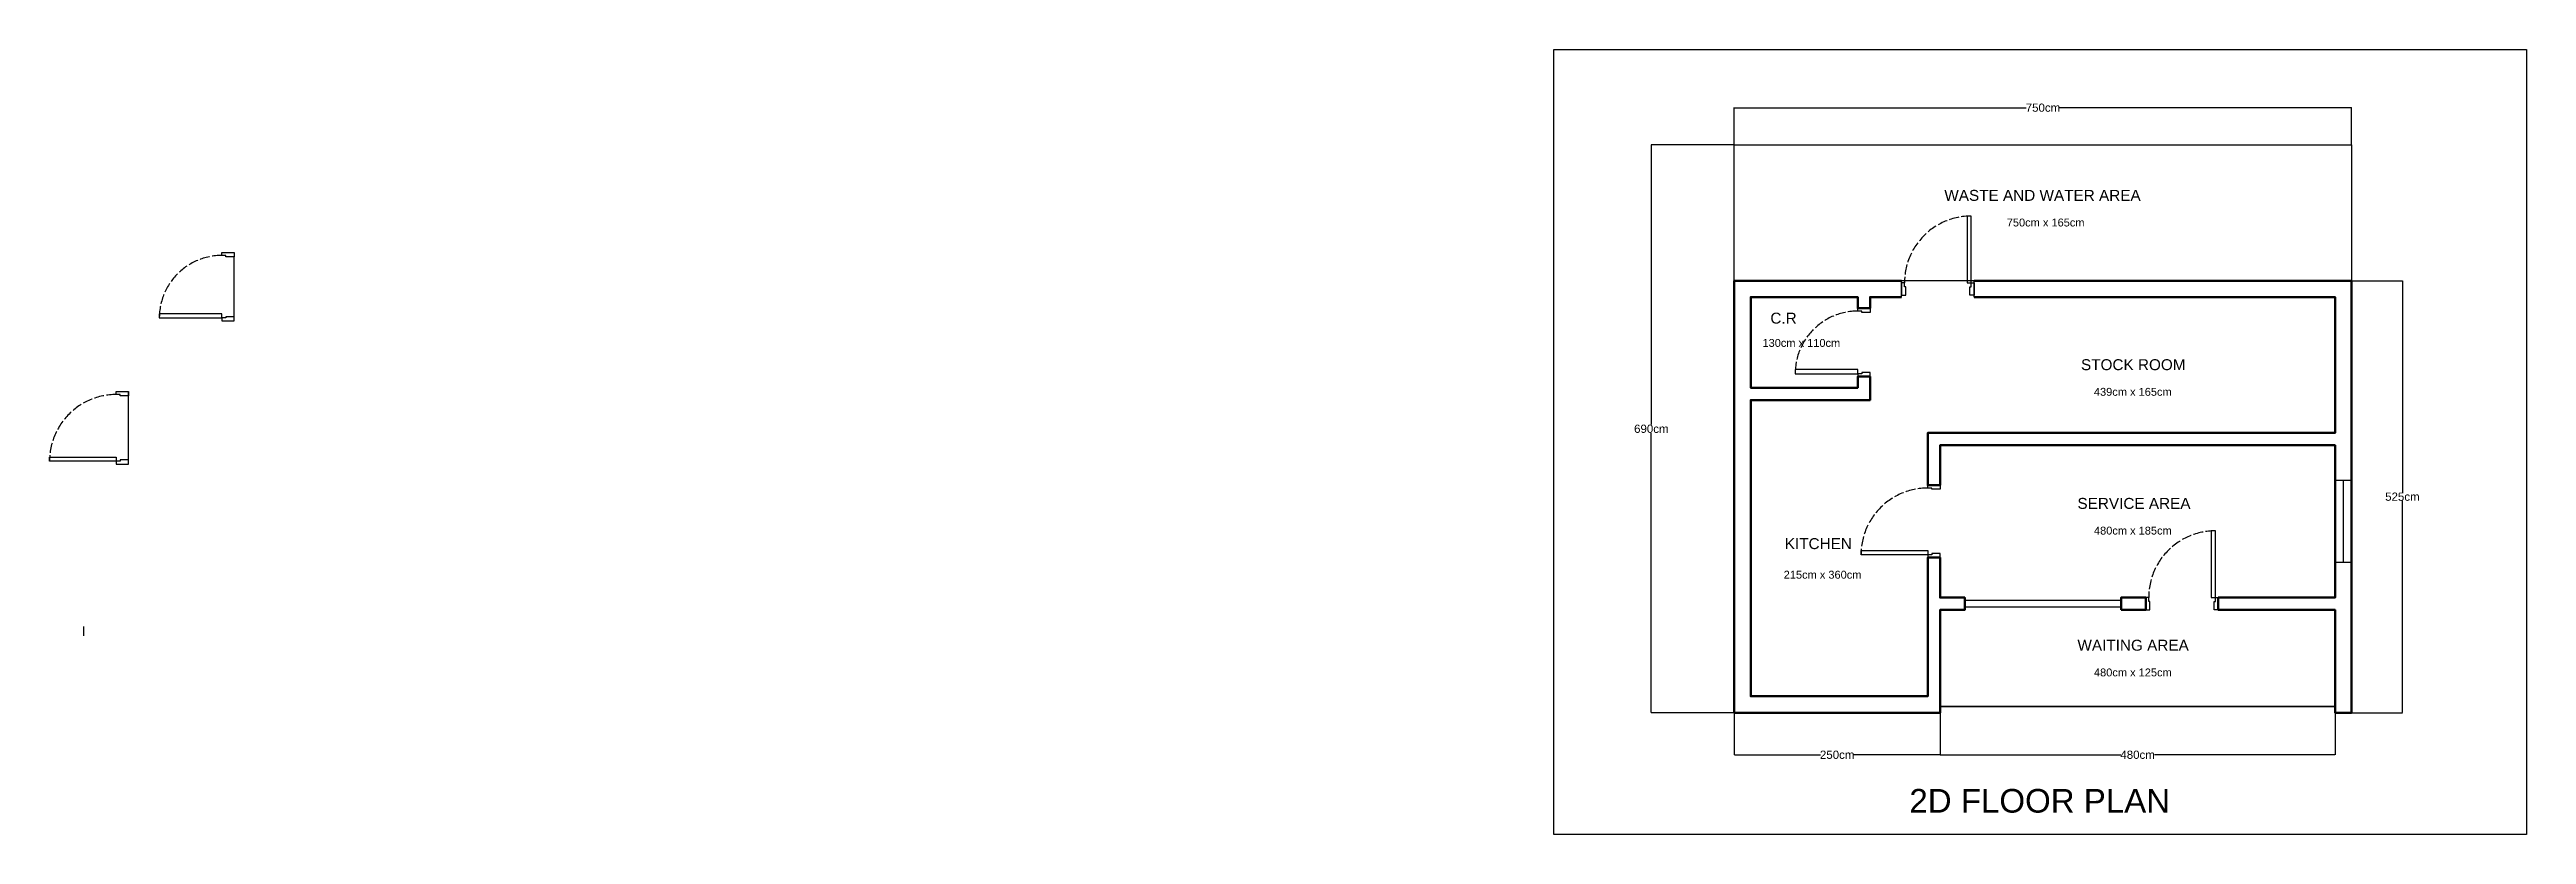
# Model space of a CAD drawing. Header units: centimetres. Extents: x 119643 to 134293, y 52287 to 57994.
# Drawn here: x 119643 to 122652, y 52418 to 53372 of the extents above; entities that cross this region are included whole.
import ezdxf

# ---------------------------------------------------------------- set-up
doc = ezdxf.new("R2010")
doc.units = ezdxf.units.CM
doc.linetypes.add('ACAD_ISO02W100', pattern=[15, 12, -3])
for name, color, linetype in [('doors', 3, 'Continuous'), ('plastic2', 40, 'Continuous'), ('text', 2, 'Continuous')]:
    doc.layers.add(name, color=color, linetype=linetype)
doc.layers.add('wall', color=254, linetype='Continuous', lineweight=50)
doc.styles.get("Standard").update_dxf_attribs({"font": 'arial.ttf'})
doc.dimstyles.get("Standard").update_dxf_attribs({"dimtxt": 10, "dimasz": 0.18, "dimexe": 0.18, "dimexo": 0.0625, "dimgap": 0.09, "dimtad": 0, "dimtih": 1, "dimtoh": 1, "dimdec": 0, "dimzin": 0, "dimdsep": 46, "dimtxsty": 'Standard', "dimcen": 0.09, "dimadec": 0, "dimazin": 0, "dimtfac": 1, "dimtdec": 0, "dimtofl": 0, "dimtmove": 0, "dimatfit": 3, "dimfxl": 1, "dimtolj": 1, "dimtzin": 0, "dimarcsym": 0})

msp = doc.modelspace()

# ---------------------------------------------------------------- texts
at = {"linetype": 'Continuous', "insert": (121902.519, 52473.093), "char_height": 28.73654, "attachment_point": 1}
msp.add_mtext_dynamic_manual_height_columns('2D FLOOR PLAN', width=2258.19711, gutter_width=143.683, heights=[0], dxfattribs=at)
at = {"layer": 'text', "linetype": 'Continuous'}
for s, height, p in [('WASTE AND WATER AREA', 13.30543, (121944.993, 53187.716)), ('750cm x 165cm', 9.57991, (122020.841, 53156.591)), ('C.R', 13.3054, (121733.635, 53038.528)), ('130cm x 110cm', 9.57991, (121724.028, 53010.284)), ('STOCK ROOM', 13.3054, (122111.017, 52981.986)), ('439cm x 165cm', 9.57991, (122126.708, 52950.86)), ('SERVICE AREA', 13.30543, (122106.716, 52813.437)), ('480cm x 185cm', 9.57991, (122126.768, 52782.237)), ('KITCHEN', 13.3054, (121751.105, 52764.54)), ('215cm x 360cm', 9.57991, (121749.819, 52728.651)), ('WAITING AREA', 13.30543, (122106.716, 52641.111)), ('480cm x 125cm', 9.57991, (122126.768, 52609.911))]:
    msp.add_text(s, height=height, dxfattribs=at).set_placement(p)

# ---------------------------------------------------------------- blocks, each defined once
blk = doc.blocks.new('*D20')
at = {"layer": 'Defpoints', "color": 0, "linetype": 'Continuous', "transparency": 16777216}
for p in [(122439.8, 53300.9), (121689.8, 53246.7), (122439.8, 53255.8)]:
    blk.add_point(p, dxfattribs=at)
at = {"layer": 'text', "color": 0, "linetype": 'Continuous', "lineweight": -2, "transparency": 16777216}
for p, q in [((121689.8, 53246.7), (121689.8, 53301)), ((121689.9, 53300.9), (122044.5, 53300.9)), ((122439.6, 53300.9), (122085, 53300.9)), ((122439.8, 53255.8), (122439.8, 53301))]:
    blk.add_line(p, q, dxfattribs=at)
at = {"layer": 'text', "color": 0, "linetype": 'Continuous', "transparency": 16777216}
for points in [[(121689.9, 53300.9), (121689.9, 53300.8), (121689.8, 53300.9)], [(122439.6, 53300.9), (122439.6, 53300.8), (122439.8, 53300.9)]]:
    blk.add_solid(points, dxfattribs=at)
at = {"layer": 'text', "color": 0, "linetype": 'Continuous', "transparency": 16777216, "insert": (122064.8, 53300.9), "char_height": 10, "attachment_point": 5}
blk.add_mtext('\\A1;750cm', dxfattribs=at)
blk = doc.blocks.new('*D21')
at = {"layer": 'Defpoints', "color": 0, "linetype": 'Continuous', "transparency": 16777216}
for p in [(122439.8, 53090.7), (122439.8, 52565.7), (122501.5, 52565.7)]:
    blk.add_point(p, dxfattribs=at)
at = {"layer": 'text', "color": 0, "linetype": 'Continuous', "lineweight": -2, "transparency": 16777216}
for p, q in [((122439.8, 53090.7), (122501.7, 53090.7)), ((122501.5, 53090.5), (122501.5, 52833.4)), ((122501.5, 52565.9), (122501.5, 52823)), ((122439.8, 52565.7), (122501.7, 52565.7))]:
    blk.add_line(p, q, dxfattribs=at)
at = {"layer": 'text', "color": 0, "linetype": 'Continuous', "transparency": 16777216}
for points in [[(122501.5, 53090.5), (122501.6, 53090.5), (122501.5, 53090.7)], [(122501.5, 52565.9), (122501.6, 52565.9), (122501.5, 52565.7)]]:
    blk.add_solid(points, dxfattribs=at)
at = {"layer": 'text', "color": 0, "linetype": 'Continuous', "transparency": 16777216, "insert": (122501.5, 52828.2), "char_height": 10, "attachment_point": 5}
blk.add_mtext('\\A1;525cm', dxfattribs=at)
blk = doc.blocks.new('*D22')
at = {"layer": 'Defpoints', "color": 0, "linetype": 'Continuous', "transparency": 16777216}
for p in [(121589, 53255.8), (121689.8, 53255.8), (121689.8, 52565.7)]:
    blk.add_point(p, dxfattribs=at)
at = {"layer": 'text', "color": 0, "linetype": 'Continuous', "lineweight": -2, "transparency": 16777216}
for p, q in [((121689.7, 53255.8), (121588.8, 53255.8)), ((121589, 53255.6), (121589, 52915.9)), ((121589, 52565.9), (121589, 52905.5)), ((121689.7, 52565.7), (121588.8, 52565.7))]:
    blk.add_line(p, q, dxfattribs=at)
at = {"layer": 'text', "color": 0, "linetype": 'Continuous', "transparency": 16777216}
for points in [[(121589, 53255.6), (121589, 53255.6), (121589, 53255.8)], [(121589, 52565.9), (121589, 52565.9), (121589, 52565.7)]]:
    blk.add_solid(points, dxfattribs=at)
at = {"layer": 'text', "color": 0, "linetype": 'Continuous', "transparency": 16777216, "insert": (121589, 52910.7), "char_height": 10, "attachment_point": 5}
blk.add_mtext('\\A1;690cm', dxfattribs=at)
blk = doc.blocks.new('*D23')
at = {"layer": 'Defpoints', "color": 0, "linetype": 'Continuous', "transparency": 16777216}
for p in [(121939.8, 52572.7), (121689.8, 52565.7), (121939.8, 52514.6)]:
    blk.add_point(p, dxfattribs=at)
at = {"layer": 'text', "color": 0, "linetype": 'Continuous', "lineweight": -2, "transparency": 16777216}
for p, q in [((121939.8, 52572.6), (121939.8, 52514.4)), ((121689.8, 52565.6), (121689.8, 52514.4)), ((121689.9, 52514.6), (121794.4, 52514.6)), ((121939.6, 52514.6), (121835.2, 52514.6))]:
    blk.add_line(p, q, dxfattribs=at)
at = {"layer": 'text', "color": 0, "linetype": 'Continuous', "transparency": 16777216}
for points in [[(121689.9, 52514.7), (121689.9, 52514.6), (121689.8, 52514.6)], [(121939.6, 52514.7), (121939.6, 52514.6), (121939.8, 52514.6)]]:
    blk.add_solid(points, dxfattribs=at)
at = {"layer": 'text', "color": 0, "linetype": 'Continuous', "transparency": 16777216, "insert": (121814.8, 52514.6), "char_height": 10, "attachment_point": 5}
blk.add_mtext('\\A1;250cm', dxfattribs=at)
blk = doc.blocks.new('*D24')
at = {"layer": 'Defpoints', "color": 0, "linetype": 'Continuous', "transparency": 16777216}
for p in [(121939.8, 52565.7), (122419.8, 52565.7), (121939.8, 52514.6)]:
    blk.add_point(p, dxfattribs=at)
at = {"layer": 'text', "color": 0, "linetype": 'Continuous', "lineweight": -2, "transparency": 16777216}
for p, q in [((121939.8, 52565.6), (121939.8, 52514.4)), ((122419.8, 52565.6), (122419.8, 52514.4)), ((121939.9, 52514.6), (122159.3, 52514.6)), ((122419.6, 52514.6), (122200.3, 52514.6))]:
    blk.add_line(p, q, dxfattribs=at)
at = {"layer": 'text', "color": 0, "linetype": 'Continuous', "transparency": 16777216}
for points in [[(121939.9, 52514.7), (121939.9, 52514.6), (121939.8, 52514.6)], [(122419.6, 52514.7), (122419.6, 52514.6), (122419.8, 52514.6)]]:
    blk.add_solid(points, dxfattribs=at)
at = {"layer": 'text', "color": 0, "linetype": 'Continuous', "transparency": 16777216, "insert": (122179.8, 52514.6), "char_height": 10, "attachment_point": 5}
blk.add_mtext('\\A1;480cm', dxfattribs=at)

# ---------------------------------------------------------------- dimensions: what is measured, and where the dimension line sits
at = {"layer": 'text', "linetype": 'Continuous'}
for base, p1, p2, picture, middle in [((122439.768, 53300.851), (121689.768, 53246.661), (122439.768, 53255.777), '*D20', (122064.768, 53300.851)), ((121939.768, 52514.621), (121689.768, 52565.696), (121939.768, 52572.696), '*D23', (121814.768, 52514.621)), ((121939.768, 52514.621), (122419.768, 52565.696), (121939.768, 52565.696), '*D24', (122179.768, 52514.621))]:
    dim = msp.add_linear_dim(base=base, p1=p1, p2=p2, dimstyle='Standard', override={"dimpost": 'cm'}, dxfattribs=at)
    dim.commit()
    dim.dimension.update_dxf_attribs({"geometry": picture, "text_midpoint": middle})
for base, p1, p2, picture, middle in [((121589.004, 53255.777), (121689.768, 52565.696), (121689.768, 53255.777), '*D22', (121589.004, 52910.736)), ((122501.526, 52565.696), (122439.768, 53090.696), (122439.768, 52565.696), '*D21', (122501.526, 52828.196))]:
    dim = msp.add_linear_dim(base=base, p1=p1, p2=p2, angle=90, dimstyle='Standard', override={"dimpost": 'cm'}, dxfattribs=at)
    dim.commit()
    dim.dimension.update_dxf_attribs({"geometry": picture, "text_midpoint": middle})

# ---------------------------------------------------------------- linework, layer by layer
at = {"linetype": 'Continuous'}
msp.add_line((122429.768, 52748.196, 91), (122429.768, 52848.196, 91), dxfattribs=at)
msp.add_lwpolyline([(121470.527, 53371.575), (122652.23, 53371.575), (122652.23, 52417.8), (121470.527, 52417.8)], close=True, dxfattribs=at)
at = {"color": 0, "linetype": 'Continuous'}
msp.add_lwpolyline([(122439.768, 53090.696), (121689.768, 53090.696), (121689.768, 53255.777), (122439.768, 53255.777), (122439.768, 53090.696), (121981.056, 53090.696)], dxfattribs=at)
at = {"linetype": 'Continuous', "elevation": 91}
msp.add_lwpolyline([(122419.768, 52848.196), (122439.768, 52848.196), (122439.768, 52748.196), (122419.768, 52748.196)], close=True, dxfattribs=at)
at = {"layer": 'doors', "linetype": 'Continuous'}
for p, q in [((119867.297, 53046.871), (119867.297, 53119.871)), ((119738.924, 52867.853), (119738.924, 52955.853)), ((119684.739, 52659.241), (119684.739, 52670.335))]:
    msp.add_line(p, q, dxfattribs=at)
at = {"layer": 'doors'}
for points in [[(121972.556, 53088.196), (121977.556, 53088.196), (121977.556, 53169.196), (121972.556, 53169.196)], [(119857.297, 53121.371), (119852.297, 53121.371), (119852.297, 53124.871), (119867.297, 53124.871), (119867.297, 53119.871), (119857.297, 53119.871)], [(121896.556, 53083.196), (121896.556, 53088.196), (121893.056, 53088.196), (121893.056, 53073.196), (121898.056, 53073.196), (121898.056, 53083.196)], [(121977.556, 53083.196), (121977.556, 53088.196), (121981.056, 53088.196), (121981.056, 53073.196), (121976.056, 53073.196), (121976.056, 53083.196)], [(121844.768, 53053.696), (121839.768, 53053.696), (121839.768, 53057.196), (121854.768, 53057.196), (121854.768, 53052.196), (121844.768, 53052.196)], [(119852.297, 53050.371), (119776.297, 53050.371), (119776.297, 53045.371), (119852.297, 53045.371)], [(119857.297, 53045.371), (119852.297, 53045.371), (119852.297, 53041.871), (119867.297, 53041.871), (119867.297, 53046.871), (119857.297, 53046.871)], [(121839.768, 52982.696), (121763.768, 52982.696), (121763.768, 52977.696), (121839.768, 52977.696)], [(121844.768, 52977.696), (121839.768, 52977.696), (121839.768, 52974.196), (121854.768, 52974.196), (121854.768, 52979.196), (121844.768, 52979.196)], [(119728.924, 52952.353), (119723.924, 52952.353), (119723.924, 52955.853), (119738.924, 52955.853), (119738.924, 52950.853), (119728.924, 52950.853)], [(119723.924, 52876.353), (119723.924, 52871.353), (119642.924, 52871.353), (119642.924, 52876.353)], [(119728.924, 52871.353), (119723.924, 52871.353), (119723.924, 52867.853), (119738.924, 52867.853), (119738.924, 52872.853), (119728.924, 52872.853)], [(121929.768, 52838.696), (121924.768, 52838.696), (121924.768, 52842.196), (121939.768, 52842.196), (121939.768, 52837.196), (121929.768, 52837.196)], [(122269.268, 52705.696), (122274.268, 52705.696), (122274.268, 52786.696), (122269.268, 52786.696)], [(121924.768, 52762.696), (121924.768, 52757.696), (121843.768, 52757.696), (121843.768, 52762.696)], [(121929.768, 52757.696), (121924.768, 52757.696), (121924.768, 52754.196), (121939.768, 52754.196), (121939.768, 52759.196), (121929.768, 52759.196)], [(122193.268, 52700.696), (122193.268, 52705.696), (122189.768, 52705.696), (122189.768, 52690.696), (122194.768, 52690.696), (122194.768, 52700.696)], [(122274.268, 52700.696), (122274.268, 52705.696), (122277.768, 52705.696), (122277.768, 52690.696), (122272.768, 52690.696), (122272.768, 52700.696)]]:
    msp.add_lwpolyline(points, close=True, dxfattribs=at)
at = {"layer": 'doors', "linetype": 'Continuous'}
msp.add_lwpolyline([(121969.578, 52694.446), (122159.768, 52694.446), (122159.768, 52701.946), (121969.578, 52701.946)], close=True, dxfattribs=at)
at = {"layer": 'doors', "color": 0, "linetype": 'Continuous'}
msp.add_lwpolyline([(121939.768, 52573.696), (122419.768, 52573.696), (122419.768, 52572.696), (121939.768, 52572.696)], close=True, dxfattribs=at)
at = {"layer": 'doors', "linetype": 'ACAD_ISO02W100'}
for centre, radius in [((121977.556, 53088.196), 81), ((119852.297, 53045.371), 76), ((121839.768, 52977.696), 76), ((119723.924, 52871.353), 81), ((121924.768, 52757.696), 81), ((122274.268, 52705.696), 81)]:
    msp.add_arc(centre, radius, 90, 180, dxfattribs=at)
at = {"layer": 'plastic2', "color": 0, "linetype": 'Continuous'}
for p, q in [((121893.056, 53070.696), (121893.056, 53090.696)), ((121981.056, 53070.696), (121981.056, 53090.696))]:
    msp.add_line(p, q, dxfattribs=at)
at = {"layer": 'wall', "linetype": 'Continuous'}
for points in [[(121893.056, 53070.696), (121854.768, 53070.696), (121854.768, 53057.196), (121839.768, 53057.196), (121839.768, 53070.696), (121709.768, 53070.696), (121709.768, 52960.696), (121839.768, 52960.696), (121839.768, 52974.196), (121854.768, 52974.196), (121854.768, 52945.696), (121709.768, 52945.696), (121709.768, 52585.696), (121924.768, 52585.696), (121924.768, 52754.196), (121939.768, 52754.196), (121939.768, 52705.696), (121969.768, 52705.696), (121969.768, 52690.696), (121939.768, 52690.696), (121939.768, 52565.696), (121689.768, 52565.696), (121689.768, 53090.696), (121893.056, 53090.696)], [(121981.056, 53090.696), (122439.768, 53090.696), (122439.768, 52565.696), (122419.768, 52565.696), (122419.768, 52690.696), (122277.768, 52690.696), (122277.768, 52705.696), (122419.768, 52705.696), (122419.768, 52730.696), (122419.768, 52761.973)], [(122419.768, 52730.696), (122419.768, 52890.696), (121939.768, 52890.696), (121939.768, 52842.196), (121924.768, 52842.196), (121924.768, 52905.696), (122419.768, 52905.696), (122419.768, 53070.696), (121981.056, 53070.696)]]:
    msp.add_lwpolyline(points, dxfattribs=at)
msp.add_lwpolyline([(122159.768, 52690.696), (122189.768, 52690.696), (122189.768, 52705.696), (122159.768, 52705.696)], close=True, dxfattribs=at)

msp.set_redraw_order([(e.dxf.handle, doc.entitydb.next_handle()) for e in msp.query("TEXT MTEXT ATTDEF DIMENSION ARC_DIMENSION")])  # texts and dimensions are drawn at this point

doc.saveas('drawing.dxf')
